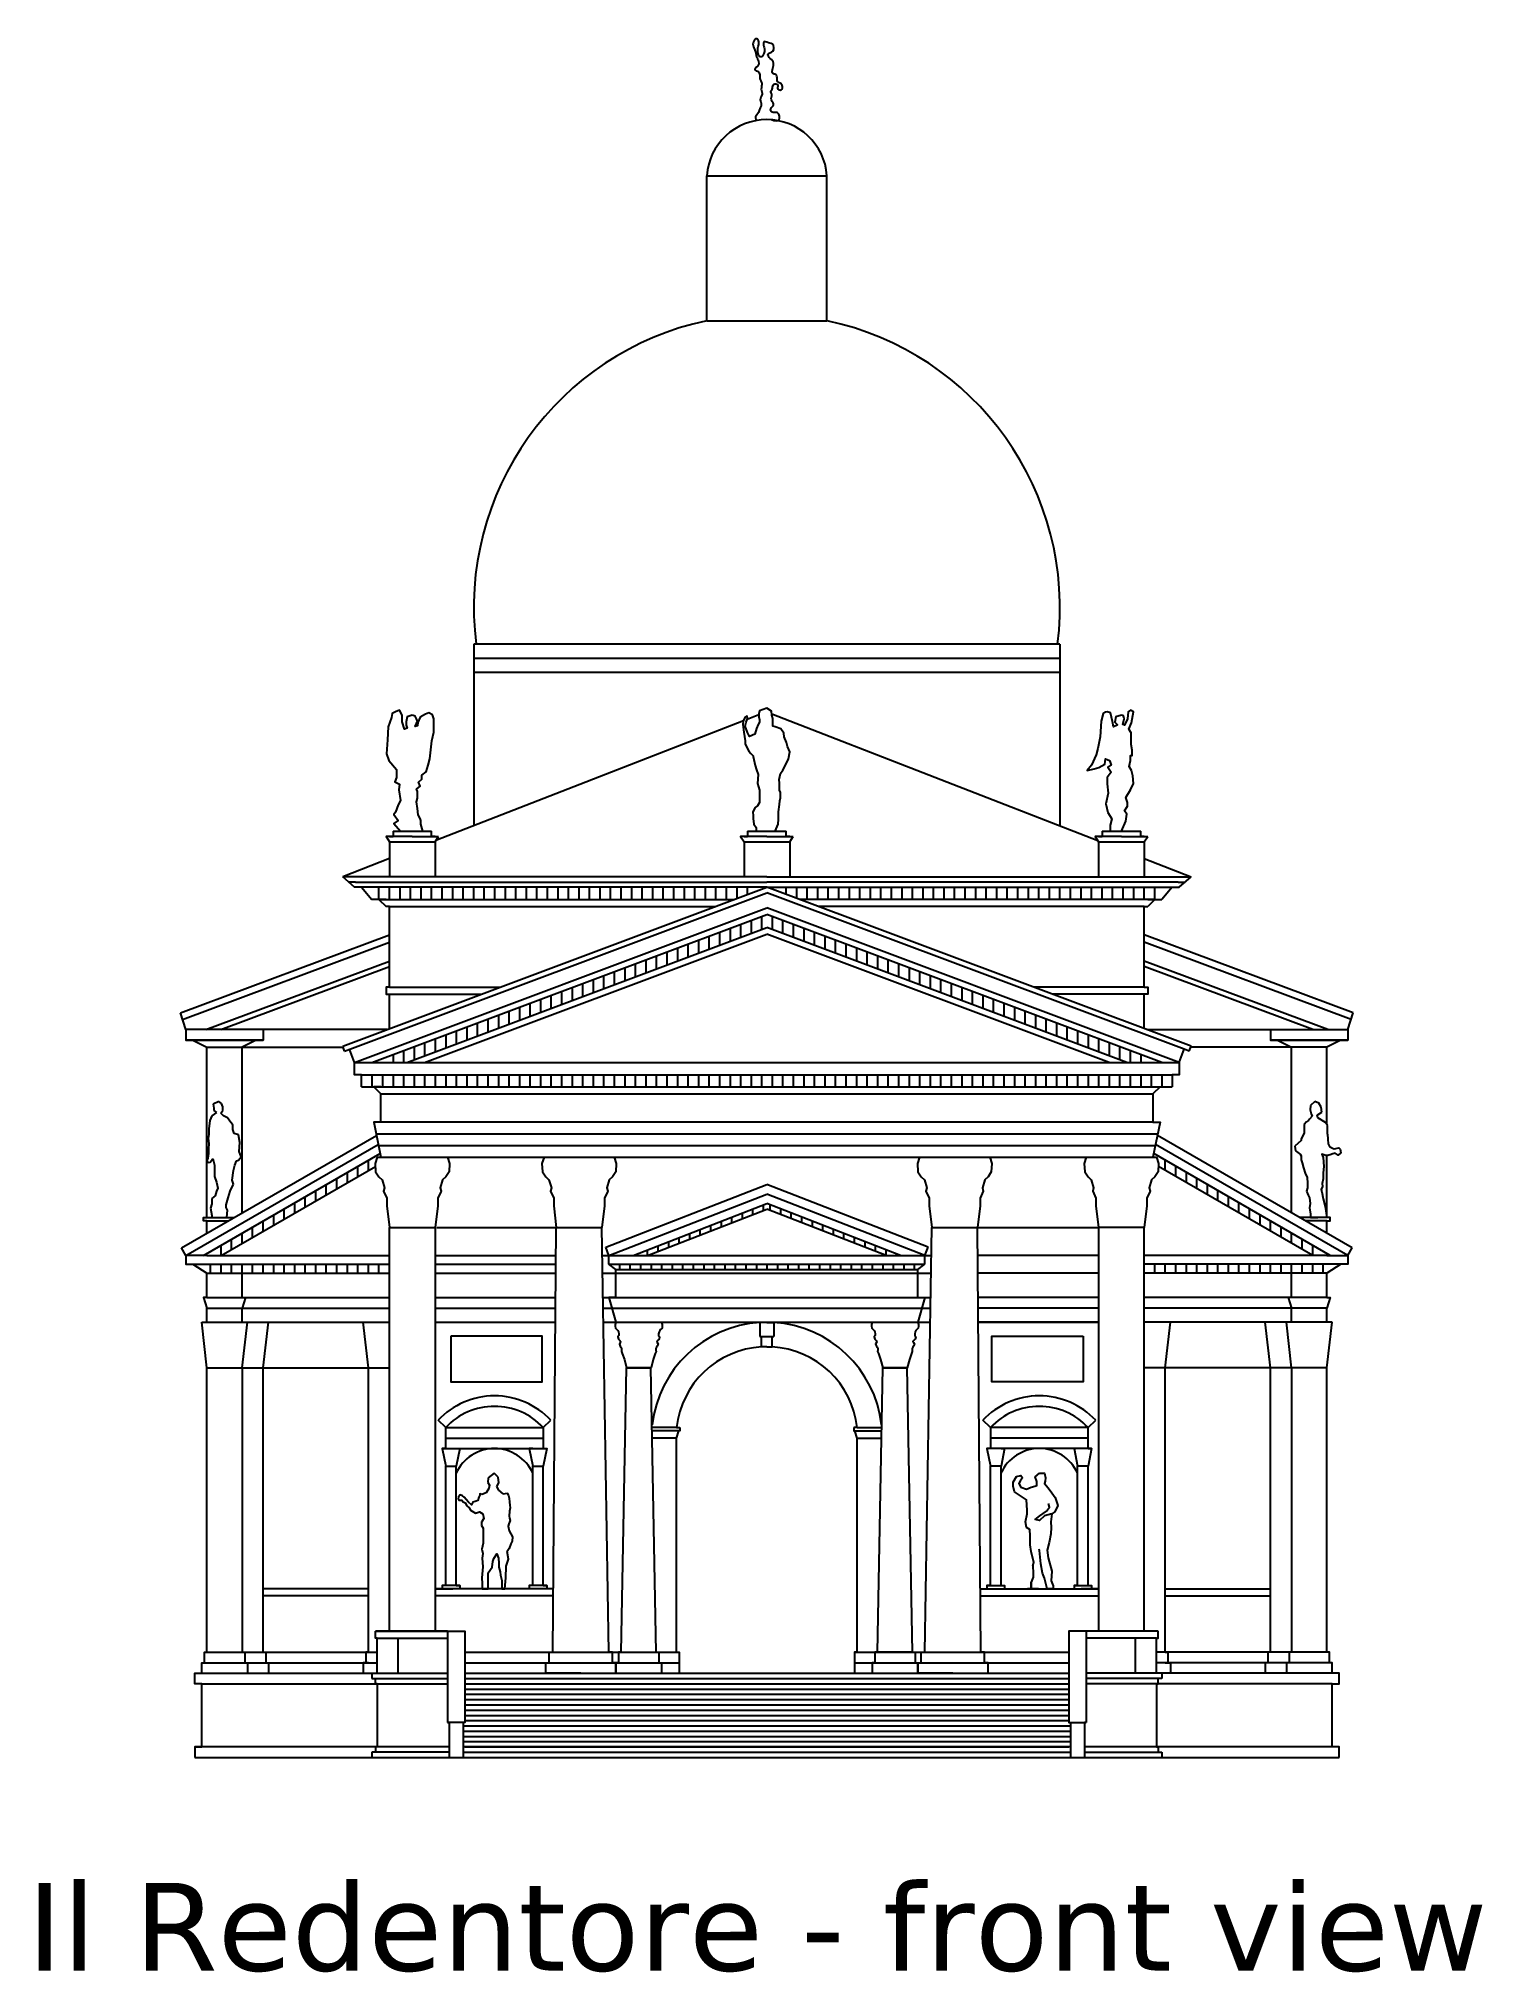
# Model space of a CAD drawing. Header units: metres. Extents: x -20.7 to 20.4, y -6.1 to 49.
import ezdxf

# ---------------------------------------------------------------- set-up
doc = ezdxf.new("R2010")
doc.units = ezdxf.units.M
doc.layers.add('ceco.net 200 Il Redentore front', color=7, linetype='Continuous')

msp = doc.modelspace()

# ---------------------------------------------------------------- texts
at = {"insert": (-21.081, -4.846), "char_height": 2.5, "width": 43.5474, "attachment_point": 4}
msp.add_mtext('{\\fVerdana|b0|i0|c0|p34;Il Redentore - front view}', dxfattribs=at)

# ---------------------------------------------------------------- linework, layer by layer
at = {"layer": 'ceco.net 200 Il Redentore front'}
for p, q in [((-1.713, 40.924), (-1.713, 45.059)), ((-1.713, 45.059), (1.713, 45.059)), ((1.713, 40.924), (1.713, 45.059)), ((-1.713, 40.924), (1.713, 40.924)), ((8.348, 31.71), (-8.348, 31.71)), ((-8.348, 31.71), (-8.348, 26.54)), ((8.348, 31.71), (8.348, 26.54)), ((8.348, 31.31), (-8.348, 31.31)), ((8.348, 30.91), (-8.348, 30.91)), ((0, 25.087), (-12.083, 25.087)), ((-11.75, 24.937), (-11.917, 24.937)), ((-11.55, 24.787), (-11.75, 24.787)), ((-11.45, 24.787), (-11.55, 24.787)), ((-11.55, 24.787), (-11.25, 24.442)), ((-11.25, 24.787), (-11.45, 24.787)), ((-11.15, 24.787), (-11.35, 24.787)), ((0, 25.087), (12.083, 25.087)), ((11.15, 24.787), (11.35, 24.787)), ((11.15, 24.787), (11.35, 24.787)), ((11.25, 24.787), (11.45, 24.787)), ((11.55, 24.787), (11.25, 24.442)), ((11.45, 24.787), (11.55, 24.787)), ((11.55, 24.787), (11.75, 24.787)), ((11.75, 24.937), (11.917, 24.937)), ((-11.15, 24.442), (-11.25, 24.442)), ((11.15, 24.442), (11.25, 24.442)), ((11.15, 24.442), (11.25, 24.442)), ((-15.95, 17.007), (-15.95, 20.235)), ((-14.95, 15.512), (-14.95, 20.235)), ((14.95, 15.512), (14.95, 20.235)), ((15.95, 18.032), (15.95, 20.235)), ((-11.55, 19.1), (-11.55, 19.45)), ((-11.55, 19.45), (11.55, 19.45)), ((11.55, 19.45), (11.55, 19.1)), ((-11.05, 19.1), (10.95, 19.1)), ((-11, 18.9), (11, 18.9)), ((-11, 18.7), (-11, 18.9)), ((11, 18.9), (11, 18.1)), ((-15.811, 18.278), (-15.866, 18.148)), ((-15.681, 18.37), (-15.811, 18.278)), ((-15.811, 18.278), (-15.811, 18.278)), ((-15.61, 18.685), (-15.774, 18.611)), ((-15.774, 18.611), (-15.755, 18.5)), ((-15.755, 18.5), (-15.755, 18.426)), ((-15.755, 18.426), (-15.681, 18.37)), ((-15.532, 18.63), (-15.61, 18.685)), ((-15.551, 18.352), (-15.495, 18.426)), ((-15.477, 18.278), (-15.551, 18.352)), ((-15.495, 18.537), (-15.532, 18.63)), ((-15.495, 18.426), (-15.495, 18.537)), ((-15.365, 18.222), (-15.477, 18.278)), ((-15.272, 18.092), (-15.365, 18.222)), ((-11, 18.1), (-11, 18.7)), ((15.463, 18.178), (15.434, 18.149)), ((15.535, 18.265), (15.463, 18.178)), ((15.491, 18.568), (15.477, 18.452)), ((15.477, 18.452), (15.506, 18.337)), ((15.61, 18.685), (15.491, 18.568)), ((15.506, 18.337), (15.535, 18.265)), ((15.722, 18.64), (15.61, 18.685)), ((15.679, 18.294), (15.809, 18.38)), ((15.694, 18.221), (15.679, 18.294)), ((15.91, 18.092), (15.694, 18.221)), ((15.795, 18.524), (15.722, 18.64)), ((15.809, 18.38), (15.795, 18.524)), ((-15.95, 17.007), (-15.95, 17.859)), ((-15.217, 18.018), (-15.272, 18.092)), ((-15.217, 17.888), (-15.217, 18.018)), ((-15.18, 17.777), (-15.217, 17.888)), ((-15.05, 17.74), (-15.18, 17.777)), ((-15.013, 17.518), (-15.05, 17.74)), ((11, 18.1), (-11, 18.1)), ((15.304, 17.789), (15.217, 17.615)), ((15.376, 18.106), (15.304, 18.034)), ((15.304, 18.034), (15.304, 17.89)), ((15.304, 17.89), (15.304, 17.789)), ((15.434, 18.149), (15.376, 18.106)), ((15.968, 18.005), (15.91, 18.092)), ((15.968, 17.76), (15.968, 18.005)), ((-15.05, 17.017), (-14.975, 17.11)), ((-15.031, 17.258), (-15.013, 17.518)), ((-14.975, 17.11), (-15.031, 17.258)), ((-11, 17.1), (11, 17.1)), ((15.217, 17.572), (15.044, 17.413)), ((15.044, 17.413), (15.058, 17.284)), ((15.058, 17.284), (15.188, 17.183)), ((15.188, 17.183), (15.217, 17.139)), ((15.217, 17.615), (15.217, 17.572)), ((15.217, 17.139), (15.217, 17.139)), ((15.217, 17.139), (15.217, 17.024)), ((15.95, 15.385), (15.95, 17.145)), ((-15.95, 15.385), (-15.95, 17.001)), ((-15.779, 17.061), (-15.736, 16.869)), ((-15.736, 16.869), (-15.736, 16.554)), ((-15.736, 16.554), (-15.681, 16.387)), ((-15.235, 16.442), (-15.198, 16.72)), ((-15.198, 16.72), (-15.161, 16.869)), ((-15.161, 16.869), (-15.105, 16.999)), ((-15.105, 16.999), (-15.05, 17.017)), ((15.217, 17.024), (15.246, 16.937)), ((15.246, 16.937), (15.289, 16.793)), ((15.289, 16.793), (15.333, 16.649)), ((15.333, 16.649), (15.39, 16.519)), ((-15.718, 15.997), (-15.811, 15.923)), ((-15.681, 16.127), (-15.718, 15.997)), ((-15.681, 16.387), (-15.644, 16.22)), ((-15.644, 16.22), (-15.681, 16.127)), ((-15.347, 15.942), (-15.291, 16.127)), ((-15.291, 16.127), (-15.198, 16.331)), ((-15.198, 16.331), (-15.235, 16.442)), ((15.405, 16.231), (15.376, 16.13)), ((15.376, 16.13), (15.419, 16.014)), ((15.39, 16.519), (15.405, 16.36)), ((15.405, 16.36), (15.405, 16.231)), ((15.419, 16.014), (15.463, 15.942)), ((-15.811, 15.775), (-15.848, 15.645)), ((-15.848, 15.645), (-15.811, 15.441)), ((-15.811, 15.923), (-15.811, 15.775)), ((-15.811, 15.441), (-15.811, 15.385)), ((-15.402, 15.738), (-15.384, 15.812)), ((-15.402, 15.664), (-15.402, 15.738)), ((-15.365, 15.59), (-15.402, 15.664)), ((-15.384, 15.812), (-15.347, 15.942)), ((-15.384, 15.385), (-15.365, 15.59)), ((15.463, 15.942), (15.477, 15.783)), ((15.477, 15.783), (15.463, 15.653)), ((15.463, 15.653), (15.491, 15.48)), ((15.491, 15.48), (15.491, 15.385)), ((-15.811, 15.385), (-15.384, 15.385)), ((15.491, 15.385), (15.694, 15.385)), ((0, 12.395), (-0.2, 12.395)), ((-0.2, 12.395), (-0.2, 12.095)), ((0, 12.395), (0.2, 12.395)), ((0.2, 12.395), (0.2, 11.995)), ((-0.2, 12.095), (-0.2, 11.995)), ((-0.2, 11.995), (0.2, 11.995)), ((-0.15, 11.696), (-0.15, 11.995)), ((-0.1, 11.696), (-0.15, 11.696)), ((0, 11.696), (-0.1, 11.696)), ((0, 11.696), (0.1, 11.696)), ((0.1, 11.696), (0.15, 11.696)), ((0.15, 11.696), (0.15, 11.995)), ((-11.35, 3), (-11.35, 11.1)), ((-4.15, 3), (-3.998, 11.1)), ((4.15, 3), (3.998, 11.1)), ((11.35, 3), (11.35, 11.1)), ((-2.575, 9.4), (-2.475, 9.4)), ((2.575, 9.4), (2.475, 9.4)), ((-9.25, 8.8), (-6.585, 8.8)), ((9.25, 8.8), (6.585, 8.8)), ((-7.937, 7.965), (-7.95, 7.831)), ((-7.95, 7.831), (-7.901, 7.758)), ((-7.767, 8.1), (-7.937, 7.965)), ((-7.901, 7.758), (-7.925, 7.66)), ((-7.657, 7.989), (-7.767, 8.1)), ((-7.694, 7.721), (-7.633, 7.819)), ((-7.633, 7.612), (-7.694, 7.721)), ((-7.633, 7.819), (-7.657, 7.989)), ((-7.998, 7.539), (-8.12, 7.49)), ((-7.925, 7.66), (-7.998, 7.539)), ((-7.511, 7.514), (-7.633, 7.612)), ((-11.15, 3.6), (-9.2, 3.6)), ((-9.2, 3.6), (-9.1, 3.6)), ((-9.1, 3.6), (-9.1, 3.4))]:
    msp.add_line(p, q, dxfattribs=at)
for points in [[(-10.1, 29.687), (-10.25, 29.644), (-10.273, 29.504), (-10.273, 29.41), (-10.25, 29.316), (-10.32, 29.293), (-10.391, 29.504), (-10.391, 29.691), (-10.461, 29.832), (-10.578, 29.785), (-10.672, 29.738), (-10.695, 29.621), (-10.789, 29.363), (-10.812, 28.989), (-10.836, 28.591), (-10.766, 28.403), (-10.555, 28.146), (-10.555, 27.982), (-10.555, 27.912), (-10.602, 27.795), (-10.461, 27.724), (-10.484, 27.561), (-10.437, 27.256), (-10.508, 27.139), (-10.578, 26.928), (-10.625, 26.858), (-10.508, 26.694), (-10.625, 26.601), (-10.433, 26.387)], [(-10.433, 26.387), (-9.803, 26.387), (-9.862, 26.585), (-9.862, 26.691), (-9.874, 26.749), (-9.932, 26.855), (-9.956, 27.031), (-9.979, 27.219), (-9.956, 27.325), (-9.956, 27.512), (-9.979, 27.583), (-9.874, 27.665), (-9.921, 27.782), (-9.827, 27.865), (-9.827, 27.865), (-9.827, 27.982), (-9.709, 28.076), (-9.65, 28.264), (-9.603, 28.451), (-9.545, 28.956), (-9.486, 29.203), (-9.486, 29.59), (-9.521, 29.696), (-9.627, 29.754), (-9.721, 29.719), (-9.874, 29.637), (-9.944, 29.484), (-9.956, 29.39), (-10.015, 29.367), (-9.956, 29.52), (-9.979, 29.59), (-10.015, 29.66), (-10.1, 29.687)], [(-0.67, 29.527), (-9.428, 26.12)], [(-0.229, 29.698), (-0.562, 29.569)], [(0.139, 29.733), (9.428, 26.12)], [(-10.75, 26.237), (-10.85, 26.237), (-10.75, 26.087)], [(-10.1, 26.237), (-10.75, 26.237)], [(-10.75, 26.237), (-10.65, 26.237)], [(-10.75, 26.237), (-10.65, 26.237)], [(-10.75, 26.087), (-9.45, 26.087)], [(-10.75, 26.087), (-10.75, 25.087)], [(-10.65, 26.387), (-9.55, 26.387)], [(-10.65, 26.387), (-10.65, 26.237)], [(-10.1, 26.237), (-9.45, 26.237)], [(-9.45, 26.237), (-9.55, 26.237), (-9.55, 26.387)], [(-9.45, 26.237), (-9.35, 26.237)], [(-9.45, 26.087), (-9.35, 26.237)], [(-9.45, 26.087), (-9.45, 25.087)], [(-0.65, 26.237), (-0.75, 26.237), (-0.65, 26.087)], [(0, 26.237), (-0.65, 26.237)], [(-0.65, 26.237), (-0.55, 26.237)], [(-0.65, 26.237), (-0.55, 26.237)], [(-0.65, 26.087), (0.65, 26.087)], [(-0.65, 26.087), (-0.65, 25.087)], [(-0.55, 26.387), (0.55, 26.387)], [(-0.55, 26.387), (-0.55, 26.237)], [(0, 26.237), (0.65, 26.237)], [(0.65, 26.237), (0.55, 26.237), (0.55, 26.387)], [(0.65, 26.237), (0.75, 26.237)], [(0.65, 26.087), (0.75, 26.237)], [(0.65, 26.087), (0.65, 25.087)], [(9.45, 26.237), (9.35, 26.237), (9.45, 26.087)], [(10.1, 26.237), (9.45, 26.237)], [(9.45, 26.237), (9.55, 26.237)], [(9.45, 26.237), (9.55, 26.237)], [(9.45, 26.087), (10.75, 26.087)], [(9.45, 26.087), (9.45, 25.087)], [(9.55, 26.387), (10.65, 26.387)], [(9.55, 26.387), (9.55, 26.237)], [(10.1, 26.237), (10.75, 26.237)], [(10.75, 26.237), (10.65, 26.237), (10.65, 26.387)], [(10.75, 26.237), (10.85, 26.237)], [(10.75, 26.087), (10.85, 26.237)], [(10.75, 26.087), (10.75, 25.087)], [(-10.75, 25.606), (-12.083, 25.087)], [(10.75, 25.606), (12.083, 25.087)], [(-11.55, 24.787), (-11.75, 24.787), (-12.083, 25.087)], [(-12.083, 20.262), (0, 24.787)], [(-11.717, 24.937), (-11.917, 24.937)], [(0, 24.787), (-11.75, 24.787)], [(-11.717, 24.937), (0, 24.937)], [(-11.05, 24.442), (-11.05, 24.787)], [(-10.75, 24.442), (-10.75, 24.787)], [(-10.45, 24.442), (-10.45, 24.787)], [(-10.15, 24.442), (-10.15, 24.787)], [(-9.85, 24.442), (-9.85, 24.787)], [(-9.55, 24.442), (-9.55, 24.787)], [(-9.25, 24.442), (-9.25, 24.787)], [(-8.95, 24.442), (-8.95, 24.787)], [(-8.65, 24.442), (-8.65, 24.787)], [(-8.35, 24.442), (-8.35, 24.787)], [(-8.05, 24.442), (-8.05, 24.787)], [(-7.75, 24.442), (-7.75, 24.787)], [(-7.45, 24.442), (-7.45, 24.787)], [(-7.15, 24.442), (-7.15, 24.787)], [(-6.85, 24.442), (-6.85, 24.787)], [(-6.55, 24.442), (-6.55, 24.787)], [(-6.25, 24.442), (-6.25, 24.787)], [(-5.95, 24.442), (-5.95, 24.787)], [(-5.65, 24.442), (-5.65, 24.787)], [(-5.35, 24.442), (-5.35, 24.787)], [(-5.05, 24.442), (-5.05, 24.787)], [(-4.75, 24.442), (-4.75, 24.787)], [(-4.45, 24.442), (-4.45, 24.787)], [(-4.15, 24.442), (-4.15, 24.787)], [(-3.85, 24.442), (-3.85, 24.787)], [(-3.55, 24.442), (-3.55, 24.787)], [(-3.25, 24.442), (-3.25, 24.787)], [(-2.95, 24.442), (-2.95, 24.787)], [(-2.65, 24.442), (-2.65, 24.787)], [(-2.35, 24.442), (-2.35, 24.787)], [(-2.05, 24.442), (-2.05, 24.787)], [(-1.75, 24.442), (-1.75, 24.787)], [(-1.45, 24.442), (-1.45, 24.787)], [(-1.15, 24.442), (-1.15, 24.787)], [(-0.85, 24.469), (-0.85, 24.787)], [(-0.55, 24.581), (-0.55, 24.787)], [(11.717, 24.937), (0, 24.937)], [(12.083, 20.262), (0, 24.787)], [(0, 24.787), (11.75, 24.787)], [(0.55, 24.581), (0.55, 24.787)], [(0.85, 24.469), (0.85, 24.787)], [(1.15, 24.442), (1.15, 24.787)], [(1.45, 24.442), (1.45, 24.787)], [(1.75, 24.442), (1.75, 24.787)], [(2.05, 24.442), (2.05, 24.787)], [(2.35, 24.442), (2.35, 24.787)], [(2.65, 24.442), (2.65, 24.787)], [(2.95, 24.442), (2.95, 24.787)], [(3.25, 24.442), (3.25, 24.787)], [(3.55, 24.442), (3.55, 24.787)], [(3.85, 24.442), (3.85, 24.787)], [(4.15, 24.442), (4.15, 24.787)], [(4.45, 24.442), (4.45, 24.787)], [(4.75, 24.442), (4.75, 24.787)], [(5.05, 24.442), (5.05, 24.787)], [(5.35, 24.442), (5.35, 24.787)], [(5.65, 24.442), (5.65, 24.787)], [(5.95, 24.442), (5.95, 24.787)], [(6.25, 24.442), (6.25, 24.787)], [(6.55, 24.442), (6.55, 24.787)], [(6.85, 24.442), (6.85, 24.787)], [(7.15, 24.442), (7.15, 24.787)], [(7.45, 24.442), (7.45, 24.787)], [(7.75, 24.442), (7.75, 24.787)], [(8.05, 24.442), (8.05, 24.787)], [(8.35, 24.442), (8.35, 24.787)], [(8.65, 24.442), (8.65, 24.787)], [(8.95, 24.442), (8.95, 24.787)], [(9.25, 24.442), (9.25, 24.787)], [(9.55, 24.442), (9.55, 24.787)], [(9.85, 24.442), (9.85, 24.787)], [(10.15, 24.442), (10.15, 24.787)], [(10.45, 24.442), (10.45, 24.787)], [(10.75, 24.442), (10.75, 24.787)], [(11.05, 24.442), (11.05, 24.787)], [(11.55, 24.787), (11.75, 24.787), (12.083, 25.087)], [(11.717, 24.937), (11.917, 24.937)], [(-12.031, 20.122), (0, 24.627)], [(-10.95, 24.442), (-11.15, 24.442)], [(-11.05, 24.442), (-3.687, 24.442), (-0.923, 24.442)], [(-10.85, 24.442), (-11.05, 24.442), (-10.85, 24.242)], [(-10.75, 24.242), (-10.85, 24.242)], [(-10.75, 21.942), (-10.75, 24.242)], [(-10.75, 24.242), (-3.687, 24.242), (-1.457, 24.242)], [(11.89, 20.175), (0, 24.627)], [(11.05, 24.442), (3.687, 24.442), (0.923, 24.442)], [(10.75, 24.242), (3.687, 24.242), (1.457, 24.242)], [(10.75, 21.942), (10.75, 24.242)], [(10.75, 24.242), (10.85, 24.242)], [(10.75, 24.242), (10.85, 24.242)], [(10.85, 24.442), (11.05, 24.442), (10.85, 24.242)], [(10.85, 24.442), (11.05, 24.442), (10.85, 24.242)], [(10.95, 24.442), (11.15, 24.442)], [(10.95, 24.442), (11.15, 24.442)], [(-11.75, 19.8), (0, 24.2)], [(-11.251, 19.8), (0, 24.013)], [(-0.75, 23.732), (-0.75, 23.359)], [(-0.45, 23.845), (-0.45, 23.471)], [(-0.15, 23.957), (-0.15, 23.583)], [(11.75, 19.8), (0, 24.2)], [(11.251, 19.8), (0, 24.013)], [(0.15, 23.957), (0.15, 23.583)], [(0.45, 23.845), (0.45, 23.471)], [(0.75, 23.732), (0.75, 23.359)], [(-16.706, 21.211), (-10.75, 23.435)], [(-16.644, 21.021), (-10.75, 23.222)], [(-10.253, 19.8), (0, 23.639)], [(-9.754, 19.8), (0, 23.453)], [(-2.25, 23.171), (-2.25, 22.797)], [(-1.95, 23.283), (-1.95, 22.909)], [(-1.65, 23.395), (-1.65, 23.022)], [(-1.35, 23.508), (-1.35, 23.134)], [(-1.05, 23.62), (-1.05, 23.246)], [(10.253, 19.8), (0, 23.639)], [(9.754, 19.8), (0, 23.453)], [(1.05, 23.62), (1.05, 23.246)], [(1.35, 23.508), (1.35, 23.134)], [(1.65, 23.395), (1.65, 23.022)], [(1.95, 23.283), (1.95, 22.909)], [(2.25, 23.171), (2.25, 22.797)], [(16.706, 21.211), (10.75, 23.435)], [(16.644, 21.021), (10.75, 23.222)], [(-15.98, 20.735), (-10.75, 22.688)], [(-3.75, 22.609), (-3.75, 22.235)], [(-3.45, 22.721), (-3.45, 22.347)], [(-3.15, 22.834), (-3.15, 22.46)], [(-2.85, 22.946), (-2.85, 22.572)], [(-2.55, 23.058), (-2.55, 22.685)], [(2.55, 23.058), (2.55, 22.685)], [(2.85, 22.946), (2.85, 22.572)], [(3.15, 22.834), (3.15, 22.46)], [(3.45, 22.721), (3.45, 22.347)], [(3.75, 22.609), (3.75, 22.235)], [(15.98, 20.735), (10.75, 22.688)], [(-15.551, 20.735), (-10.75, 22.528)], [(-5.25, 22.047), (-5.25, 21.673)], [(-4.95, 22.16), (-4.95, 21.786)], [(-4.65, 22.272), (-4.65, 21.898)], [(-4.35, 22.384), (-4.35, 22.01)], [(-4.05, 22.497), (-4.05, 22.123)], [(4.05, 22.497), (4.05, 22.123)], [(4.35, 22.384), (4.35, 22.01)], [(4.65, 22.272), (4.65, 21.898)], [(4.95, 22.16), (4.95, 21.786)], [(5.25, 22.047), (5.25, 21.673)], [(15.551, 20.735), (10.75, 22.528)], [(-10.75, 21.942), (-10.85, 21.942), (-10.85, 21.742), (-10.75, 21.742)], [(-10.75, 21.942), (-7.599, 21.942)], [(-10.75, 20.762), (-10.75, 21.742)], [(-10.75, 21.742), (-8.133, 21.742)], [(-6.75, 21.485), (-6.75, 21.112)], [(-6.45, 21.598), (-6.45, 21.224)], [(-6.15, 21.71), (-6.15, 21.336)], [(-5.85, 21.822), (-5.85, 21.449)], [(-5.55, 21.935), (-5.55, 21.561)], [(5.55, 21.935), (5.55, 21.561)], [(5.85, 21.822), (5.85, 21.449)], [(6.15, 21.71), (6.15, 21.336)], [(6.45, 21.598), (6.45, 21.224)], [(6.75, 21.485), (6.75, 21.112)], [(10.75, 21.942), (7.599, 21.942)], [(10.75, 21.742), (8.133, 21.742)], [(10.75, 21.942), (10.85, 21.942), (10.85, 21.742), (10.75, 21.742)], [(10.75, 20.762), (10.75, 21.742)], [(-16.55, 20.735), (-16.706, 21.211)], [(-7.95, 21.036), (-7.95, 20.662)], [(-7.65, 21.148), (-7.65, 20.775)], [(-7.35, 21.261), (-7.35, 20.887)], [(-7.05, 21.373), (-7.05, 20.999)], [(7.05, 21.373), (7.05, 20.999)], [(7.35, 21.261), (7.35, 20.887)], [(7.65, 21.148), (7.65, 20.775)], [(7.95, 21.036), (7.95, 20.662)], [(16.55, 20.735), (16.706, 21.211)], [(-16.55, 20.735), (-16.55, 20.435), (-14.35, 20.435)], [(-10.821, 20.735), (-16.55, 20.735)], [(-14.35, 20.735), (-14.35, 20.435), (-16.55, 20.435)], [(-16.55, 20.435), (-16.35, 20.435), (-15.95, 20.235)], [(-14.35, 20.435), (-14.55, 20.435), (-14.95, 20.235)], [(-9.45, 20.474), (-9.45, 20.101)], [(-9.15, 20.587), (-9.15, 20.213)], [(-8.85, 20.699), (-8.85, 20.325)], [(-8.55, 20.811), (-8.55, 20.438)], [(-8.25, 20.924), (-8.25, 20.55)], [(8.25, 20.924), (8.25, 20.55)], [(8.55, 20.811), (8.55, 20.438)], [(8.85, 20.699), (8.85, 20.325)], [(9.15, 20.587), (9.15, 20.213)], [(9.45, 20.474), (9.45, 20.101)], [(10.821, 20.735), (16.55, 20.735)], [(16.55, 20.735), (16.55, 20.435), (14.35, 20.435)], [(14.35, 20.735), (14.35, 20.435), (16.55, 20.435)], [(14.35, 20.435), (14.55, 20.435), (14.95, 20.235)], [(16.55, 20.435), (16.35, 20.435), (15.95, 20.235)], [(-15.95, 20.235), (-12.073, 20.235)], [(-12.031, 20.122), (-12.083, 20.262)], [(-11.75, 19.8), (-11.89, 20.175)], [(-10.65, 20.025), (-10.65, 19.8)], [(-10.35, 20.137), (-10.35, 19.8)], [(-10.05, 20.25), (-10.05, 19.876)], [(-9.75, 20.362), (-9.75, 19.988)], [(9.75, 20.362), (9.75, 19.988)], [(10.05, 20.25), (10.05, 19.876)], [(10.35, 20.137), (10.35, 19.8)], [(10.65, 20.025), (10.65, 19.8)], [(11.75, 19.8), (11.89, 20.175)], [(12.031, 20.122), (11.89, 20.175)], [(12.031, 20.122), (12.083, 20.262)], [(15.95, 20.235), (12.073, 20.235)], [(-11.55, 19.45), (-11.75, 19.45), (-11.75, 19.75), (-11.75, 19.8), (11.55, 19.8), (11.75, 19.8), (11.75, 19.45), (11.55, 19.45)], [(-11.55, 19.448), (-11.544, 19.45)], [(-11.25, 19.45), (-11.25, 19.1)], [(-10.95, 19.45), (-10.95, 19.1)], [(-10.65, 19.45), (-10.65, 19.1)], [(-10.35, 19.45), (-10.35, 19.1)], [(-10.05, 19.45), (-10.05, 19.1)], [(-9.75, 19.45), (-9.75, 19.1)], [(-9.45, 19.45), (-9.45, 19.1)], [(-9.15, 19.45), (-9.15, 19.1)], [(-8.85, 19.45), (-8.85, 19.1)], [(-8.55, 19.45), (-8.55, 19.1)], [(-8.25, 19.45), (-8.25, 19.1)], [(-7.95, 19.45), (-7.95, 19.1)], [(-7.65, 19.45), (-7.65, 19.1)], [(-7.35, 19.45), (-7.35, 19.1)], [(-7.05, 19.45), (-7.05, 19.1)], [(-6.75, 19.45), (-6.75, 19.1)], [(-6.45, 19.45), (-6.45, 19.1)], [(-6.15, 19.45), (-6.15, 19.1)], [(-5.85, 19.45), (-5.85, 19.1)], [(-5.55, 19.45), (-5.55, 19.1)], [(-5.25, 19.45), (-5.25, 19.1)], [(-4.95, 19.45), (-4.95, 19.1)], [(-4.65, 19.45), (-4.65, 19.1)], [(-4.35, 19.45), (-4.35, 19.1)], [(-4.05, 19.45), (-4.05, 19.1)], [(-3.75, 19.45), (-3.75, 19.1)], [(-3.45, 19.45), (-3.45, 19.1)], [(-3.15, 19.45), (-3.15, 19.1)], [(-2.85, 19.45), (-2.85, 19.1)], [(-2.55, 19.45), (-2.55, 19.1)], [(-2.25, 19.45), (-2.25, 19.1)], [(-1.95, 19.45), (-1.95, 19.1)], [(-1.65, 19.45), (-1.65, 19.1)], [(-1.35, 19.45), (-1.35, 19.1)], [(-1.05, 19.45), (-1.05, 19.1)], [(-0.75, 19.45), (-0.75, 19.1)], [(-0.45, 19.45), (-0.45, 19.1)], [(-0.15, 19.45), (-0.15, 19.1)], [(0.15, 19.45), (0.15, 19.1)], [(0.45, 19.45), (0.45, 19.1)], [(0.75, 19.45), (0.75, 19.1)], [(1.05, 19.45), (1.05, 19.1)], [(1.35, 19.45), (1.35, 19.1)], [(1.65, 19.45), (1.65, 19.1)], [(1.95, 19.45), (1.95, 19.1)], [(2.25, 19.45), (2.25, 19.1)], [(2.55, 19.45), (2.55, 19.1)], [(2.85, 19.45), (2.85, 19.1)], [(3.15, 19.45), (3.15, 19.1)], [(3.45, 19.45), (3.45, 19.1)], [(3.75, 19.45), (3.75, 19.1)], [(4.05, 19.45), (4.05, 19.1)], [(4.35, 19.45), (4.35, 19.1)], [(4.65, 19.45), (4.65, 19.1)], [(4.95, 19.45), (4.95, 19.1)], [(5.25, 19.45), (5.25, 19.1)], [(5.55, 19.45), (5.55, 19.1)], [(5.85, 19.45), (5.85, 19.1)], [(6.15, 19.45), (6.15, 19.1)], [(6.45, 19.45), (6.45, 19.1)], [(6.75, 19.45), (6.75, 19.1)], [(7.05, 19.45), (7.05, 19.1)], [(7.35, 19.45), (7.35, 19.1)], [(7.65, 19.45), (7.65, 19.1)], [(7.95, 19.45), (7.95, 19.1)], [(8.25, 19.45), (8.25, 19.1)], [(8.55, 19.45), (8.55, 19.1)], [(8.85, 19.45), (8.85, 19.1)], [(9.15, 19.45), (9.15, 19.1)], [(9.45, 19.45), (9.45, 19.1)], [(9.75, 19.45), (9.75, 19.1)], [(10.05, 19.45), (10.05, 19.1)], [(10.35, 19.45), (10.35, 19.1)], [(10.65, 19.45), (10.65, 19.1)], [(10.95, 19.45), (10.95, 19.1)], [(11.25, 19.45), (11.25, 19.1)], [(-11.55, 19.1), (11.55, 19.1)], [(-11, 19.1), (-11.2, 19.1), (-11, 18.9)], [(11, 19.1), (11.2, 19.1), (11, 18.9)], [(-16.675, 14.517), (-11.124, 17.721)], [(-15.866, 18.148), (-15.898, 17.908), (-15.898, 17.748), (-15.919, 17.631), (-15.898, 17.492), (-15.909, 17.333), (-15.909, 17.205), (-15.93, 17.067), (-15.951, 17.003), (-15.909, 16.949), (-15.855, 16.96), (-15.823, 17.003), (-15.779, 17.061)], [(-11, 18.1), (-11.2, 18.1), (-11, 17.1)], [(-11.133, 17.767), (11.133, 17.767)], [(11, 18.1), (11.2, 18.1), (11, 17.1)], [(16.675, 14.517), (11.124, 17.721)], [(15.968, 17.76), (15.979, 17.61), (15.989, 17.476), (16.03, 17.403), (16.113, 17.352), (16.165, 17.341), (16.29, 17.362), (16.331, 17.331), (16.352, 17.227), (16.279, 17.155), (16.186, 17.217), (16.093, 17.186), (16.072, 17.176), (15.979, 17.145), (15.927, 17.145), (15.813, 17.186), (15.844, 17.093), (15.865, 16.834), (15.844, 16.658), (15.844, 16.482), (15.823, 16.347), (15.833, 16.265), (15.792, 16.182), (15.813, 16.109), (15.844, 15.913), (15.906, 15.695), (15.95, 15.385)], [(-16.55, 14.3), (-11.072, 17.462)], [(-16.05, 14.3), (-11.021, 17.204)], [(-11.1, 17.1), (-11.158, 16.918), (-11.145, 16.678), (-11.051, 16.544), (-10.957, 16.451), (-10.891, 16.224), (-10.917, 16.13), (-10.824, 15.93), (-10.824, 15.717), (-10.75, 15.1)], [(-11.1, 17.1), (-9.1, 17.1)], [(-11.067, 17.433), (11.067, 17.433)], [(-9.1, 17.1), (-9.042, 16.918), (-9.055, 16.678), (-9.149, 16.544), (-9.243, 16.451), (-9.309, 16.224), (-9.283, 16.13), (-9.376, 15.93), (-9.376, 15.717), (-9.45, 15.1)], [(-6.349, 17.1), (-6.407, 16.918), (-6.394, 16.678), (-6.3, 16.544), (-6.207, 16.451), (-6.14, 16.224), (-6.166, 16.13), (-6.073, 15.93), (-6.073, 15.717), (-5.999, 15.1)], [(-6.349, 17.1), (-4.349, 17.1)], [(-4.349, 17.1), (-4.291, 16.918), (-4.305, 16.678), (-4.398, 16.544), (-4.492, 16.451), (-4.558, 16.224), (-4.532, 16.13), (-4.625, 15.93), (-4.625, 15.717), (-4.699, 15.1)], [(4.349, 17.1), (4.291, 16.918), (4.305, 16.678), (4.398, 16.544), (4.492, 16.451), (4.558, 16.224), (4.532, 16.13), (4.625, 15.93), (4.625, 15.717), (4.699, 15.1)], [(4.349, 17.1), (6.349, 17.1)], [(6.349, 17.1), (6.407, 16.918), (6.394, 16.678), (6.3, 16.544), (6.207, 16.451), (6.14, 16.224), (6.166, 16.13), (6.073, 15.93), (6.073, 15.717), (5.999, 15.1)], [(9.1, 17.1), (9.042, 16.918), (9.055, 16.678), (9.149, 16.544), (9.243, 16.451), (9.309, 16.224), (9.283, 16.13), (9.376, 15.93), (9.376, 15.717), (9.45, 15.1)], [(9.1, 17.1), (11.1, 17.1)], [(11.1, 17.1), (11.158, 16.918), (11.145, 16.678), (11.051, 16.544), (10.957, 16.451), (10.891, 16.224), (10.917, 16.13), (10.824, 15.93), (10.824, 15.717), (10.75, 15.1)], [(16.05, 14.3), (11.021, 17.204)], [(16.55, 14.3), (11.072, 17.462)], [(-15.55, 14.3), (-11.153, 16.838)], [(-11.95, 16.378), (-11.95, 16.667)], [(-11.65, 16.552), (-11.65, 16.84)], [(-11.35, 16.725), (-11.35, 17.014)], [(15.55, 14.3), (11.153, 16.838)], [(11.35, 16.725), (11.35, 17.014)], [(11.65, 16.552), (11.65, 16.84)], [(11.95, 16.378), (11.95, 16.667)], [(-13.15, 15.686), (-13.15, 15.974)], [(-12.85, 15.859), (-12.85, 16.148)], [(-12.55, 16.032), (-12.55, 16.321)], [(-12.25, 16.205), (-12.25, 16.494)], [(-4.591, 14.533), (0, 16.318)], [(-4.5, 14.3), (0, 16.05)], [(4.591, 14.533), (0, 16.318)], [(4.5, 14.3), (0, 16.05)], [(12.25, 16.205), (12.25, 16.494)], [(12.55, 16.032), (12.55, 16.321)], [(12.85, 15.859), (12.85, 16.148)], [(13.15, 15.686), (13.15, 15.974)], [(-14.05, 15.166), (-14.05, 15.455)], [(-13.75, 15.339), (-13.75, 15.628)], [(-13.45, 15.512), (-13.45, 15.801)], [(-3.81, 14.3), (0, 15.782)], [(-3.396, 14.3), (0, 15.621)], [(-0.696, 15.35), (-0.696, 15.511)], [(-0.396, 15.467), (-0.396, 15.628)], [(-0.096, 15.583), (-0.096, 15.744)], [(3.81, 14.3), (0, 15.782)], [(3.396, 14.3), (0, 15.621)], [(0.096, 15.583), (0.096, 15.744)], [(0.396, 15.467), (0.396, 15.628)], [(0.696, 15.35), (0.696, 15.511)], [(13.45, 15.512), (13.45, 15.801)], [(13.75, 15.339), (13.75, 15.628)], [(14.05, 15.166), (14.05, 15.455)], [(-15.95, 15.285), (-16.05, 15.285), (-16.05, 15.385), (-15.171, 15.385)], [(-15.95, 14.935), (-15.95, 15.235), (-15.95, 15.285), (-15.344, 15.285)], [(-14.95, 14.646), (-14.95, 14.935)], [(-14.65, 14.82), (-14.65, 15.108)], [(-14.35, 14.993), (-14.35, 15.281)], [(-11.15, 3.6), (-10.75, 3.6), (-10.75, 15.1), (-9.45, 15.1), (-9.45, 3.6)], [(-9.4, 15.1), (-4.699, 15.1)], [(-6.1, 3), (-5.999, 15.1)], [(-4.5, 3), (-4.699, 15.1)], [(-2.196, 14.767), (-2.196, 14.928)], [(-1.896, 14.883), (-1.896, 15.044)], [(-1.596, 15), (-1.596, 15.161)], [(-1.296, 15.117), (-1.296, 15.278)], [(-0.996, 15.233), (-0.996, 15.394)], [(0.996, 15.233), (0.996, 15.394)], [(1.296, 15.117), (1.296, 15.278)], [(1.596, 15), (1.596, 15.161)], [(1.896, 14.883), (1.896, 15.044)], [(2.196, 14.767), (2.196, 14.928)], [(4.5, 3), (4.699, 15.1)], [(4.699, 15.1), (9.45, 15.1)], [(6.1, 3), (5.999, 15.1)], [(11.15, 3.6), (10.75, 3.6), (10.75, 15.1), (9.45, 15.1), (9.45, 3.6)], [(14.35, 14.993), (14.35, 15.281)], [(14.65, 14.82), (14.65, 15.108)], [(14.95, 14.646), (14.95, 14.935)], [(15.95, 15.285), (16.05, 15.285), (16.05, 15.385), (15.171, 15.385)], [(15.95, 14.935), (15.95, 15.235), (15.95, 15.285), (15.344, 15.285)], [(-16.55, 14.3), (-16.675, 14.517)], [(-15.55, 14.3), (-15.55, 14.589)], [(-15.25, 14.473), (-15.25, 14.762)], [(-4.5, 14.3), (-4.591, 14.533)], [(-3.396, 14.3), (-3.396, 14.461)], [(-3.096, 14.417), (-3.096, 14.578)], [(-2.796, 14.533), (-2.796, 14.694)], [(-2.496, 14.65), (-2.496, 14.811)], [(2.496, 14.65), (2.496, 14.811)], [(2.796, 14.533), (2.796, 14.694)], [(3.096, 14.417), (3.096, 14.578)], [(3.396, 14.3), (3.396, 14.461)], [(3.696, 14.3), (3.696, 14.344)], [(4.5, 14.3), (4.591, 14.533)], [(15.25, 14.473), (15.25, 14.762)], [(15.55, 14.3), (15.55, 14.589)], [(16.55, 14.3), (16.675, 14.517)], [(-15.95, 14.3), (-16.55, 14.3), (-16.55, 14.05), (-15.95, 14.05)], [(-16.55, 14.05), (-16.35, 14.05), (-15.95, 13.8)], [(-15.95, 14.3), (-10.75, 14.3)], [(-15.95, 14.05), (-10.75, 14.05)], [(-15.95, 13.1), (-15.95, 13.8), (-10.75, 13.8)], [(-15.85, 13.8), (-15.85, 14.05)], [(-15.55, 13.8), (-15.55, 14.05)], [(-15.25, 13.8), (-15.25, 14.05)], [(-14.95, 13.8), (-14.95, 14.05)], [(-14.95, 13.8), (-14.95, 14.05)], [(-14.95, 13.1), (-14.95, 13.8)], [(-14.65, 13.8), (-14.65, 14.05)], [(-14.65, 13.8), (-14.65, 14.05)], [(-14.35, 13.8), (-14.35, 14.05)], [(-14.05, 13.8), (-14.05, 14.05)], [(-13.75, 13.8), (-13.75, 14.05)], [(-13.45, 13.8), (-13.45, 14.05)], [(-13.15, 13.8), (-13.15, 14.05)], [(-12.85, 13.8), (-12.85, 14.05)], [(-12.55, 13.8), (-12.55, 14.05)], [(-12.25, 13.8), (-12.25, 14.05)], [(-11.95, 13.8), (-11.95, 14.05)], [(-11.65, 13.8), (-11.65, 14.05)], [(-11.35, 13.8), (-11.35, 14.05)], [(-11.05, 13.8), (-11.05, 14.05)], [(-9.45, 14.3), (-6.006, 14.3)], [(-9.45, 14.05), (-6.008, 14.05)], [(-9.45, 13.8), (-6.01, 13.8)], [(-4.686, 14.3), (4.686, 14.3)], [(-4.678, 13.8), (4.678, 13.8)], [(-4.5, 14.05), (-4.5, 14.3)], [(-4.5, 14.05), (4.5, 14.05)], [(-4.3, 13.9), (-4.5, 14.05)], [(-4.3, 13.8), (-4.3, 13.9), (4.3, 13.9)], [(-4.3, 13.9), (4.3, 13.9)], [(-4.3, 13.1), (-4.3, 13.8)], [(-4.2, 14.05), (-4.2, 13.9)], [(-3.9, 14.05), (-3.9, 13.9)], [(-3.6, 14.05), (-3.6, 13.9)], [(-3.3, 14.05), (-3.3, 13.9)], [(-3, 14.05), (-3, 13.9)], [(-2.7, 14.05), (-2.7, 13.9)], [(-2.4, 14.05), (-2.4, 13.9)], [(-2.1, 14.05), (-2.1, 13.9)], [(-1.8, 14.05), (-1.8, 13.9)], [(-1.5, 14.05), (-1.5, 13.9)], [(-1.2, 14.05), (-1.2, 13.9)], [(-0.9, 14.05), (-0.9, 13.9)], [(-0.6, 14.05), (-0.6, 13.9)], [(-0.3, 14.05), (-0.3, 13.9)], [(0, 14.05), (0, 13.9)], [(0.3, 14.05), (0.3, 13.9)], [(0.6, 14.05), (0.6, 13.9)], [(0.9, 14.05), (0.9, 13.9)], [(1.2, 14.05), (1.2, 13.9)], [(1.5, 14.05), (1.5, 13.9)], [(1.8, 14.05), (1.8, 13.9)], [(2.1, 14.05), (2.1, 13.9)], [(2.4, 14.05), (2.4, 13.9)], [(2.7, 14.05), (2.7, 13.9)], [(3, 14.05), (3, 13.9)], [(3.3, 14.05), (3.3, 13.9)], [(3.6, 14.05), (3.6, 13.9)], [(3.9, 14.05), (3.9, 13.9)], [(4.2, 14.05), (4.2, 13.9)], [(4.3, 13.9), (4.5, 14.05)], [(4.3, 13.1), (4.3, 13.9)], [(4.5, 14.05), (4.5, 14.3)], [(9.45, 14.3), (6.006, 14.3)], [(9.45, 13.8), (6.01, 13.8)], [(15.95, 14.3), (10.75, 14.3)], [(15.95, 14.05), (10.75, 14.05)], [(15.95, 13.1), (15.95, 13.8), (10.75, 13.8)], [(11.05, 13.8), (11.05, 14.05)], [(11.35, 13.8), (11.35, 14.05)], [(11.65, 13.8), (11.65, 14.05)], [(11.95, 13.8), (11.95, 14.05)], [(12.25, 13.8), (12.25, 14.05)], [(12.55, 13.8), (12.55, 14.05)], [(12.85, 13.8), (12.85, 14.05)], [(13.15, 13.8), (13.15, 14.05)], [(13.45, 13.8), (13.45, 14.05)], [(13.75, 13.8), (13.75, 14.05)], [(14.05, 13.8), (14.05, 14.05)], [(14.35, 13.8), (14.35, 14.05)], [(14.65, 13.8), (14.65, 14.05)], [(14.65, 13.8), (14.65, 14.05)], [(14.95, 13.8), (14.95, 14.05)], [(14.95, 13.8), (14.95, 14.05)], [(14.95, 13.1), (14.95, 13.8)], [(15.25, 13.8), (15.25, 14.05)], [(15.55, 13.8), (15.55, 14.05)], [(15.85, 13.8), (15.85, 14.05)], [(15.95, 14.3), (16.55, 14.3), (16.55, 14.05), (15.95, 14.05)], [(16.55, 14.05), (16.35, 14.05), (15.95, 13.8)], [(-15.95, 13.1), (-16.05, 13.1), (-15.95, 12.8)], [(-15.95, 13.1), (-10.75, 13.1)], [(-15.95, 12.4), (-15.95, 12.8)], [(-15.95, 12.8), (-14.95, 12.8), (-10.75, 12.8)], [(-14.95, 13.1), (-14.85, 13.1)], [(-14.95, 13.1), (-14.85, 13.1), (-14.95, 12.8)], [(-14.95, 12.4), (-14.95, 12.8)], [(-9.45, 13.1), (-6.016, 13.1)], [(-9.45, 12.8), (-6.018, 12.8)], [(-4.666, 13.1), (4.666, 13.1)], [(-4.661, 12.8), (4.661, 12.8)], [(-4.3, 13.1), (-4.4, 13.1), (-4.5, 13.1), (-4.3, 12.4)], [(4.3, 13.1), (4.5, 13.1), (4.3, 12.4)], [(9.45, 13.1), (6.016, 13.1)], [(9.45, 12.8), (6.018, 12.8)], [(15.95, 13.1), (10.75, 13.1)], [(15.95, 12.8), (14.95, 12.8), (10.75, 12.8)], [(14.95, 13.1), (14.85, 13.1)], [(14.95, 13.1), (14.85, 13.1), (14.95, 12.8)], [(14.95, 12.4), (14.95, 12.8)], [(15.95, 13.1), (16.05, 13.1), (15.95, 12.8)], [(15.95, 12.4), (15.95, 12.8)], [(-16.1, 12.4), (-10.75, 12.4)], [(-15.95, 11.1), (-16.1, 12.4)], [(-14.95, 11.1), (-14.8, 12.4)], [(-14.35, 11.1), (-14.2, 12.4)], [(-11.35, 11.1), (-11.5, 12.4)], [(-9.45, 12.4), (-6.022, 12.4)], [(-4.655, 12.4), (4.655, 12.4)], [(-4.3, 12.4), (-4.319, 12.329), (-4.319, 12.29), (-4.313, 12.225), (-4.274, 12.192), (-4.248, 12.16), (-4.228, 12.121), (-4.215, 12.069), (-4.215, 12.023), (-4.241, 11.978), (-4.228, 11.919), (-4.189, 11.88), (-4.163, 11.841), (-4.176, 11.822), (-4.202, 11.77), (-4.176, 11.718), (-4.157, 11.692), (-4.137, 11.653), (-4.137, 11.601), (-4.144, 11.562), (-4.118, 11.504), (-4.118, 11.504), (-4.059, 11.341), (-4, 11.1), (-3.302, 11.1)], [(-3, 12.4), (-2.981, 12.329), (-2.981, 12.29), (-2.987, 12.225), (-3.026, 12.192), (-3.052, 12.16), (-3.072, 12.121), (-3.085, 12.069), (-3.085, 12.023), (-3.059, 11.978), (-3.072, 11.919), (-3.111, 11.88), (-3.137, 11.841), (-3.124, 11.822), (-3.098, 11.77), (-3.124, 11.718), (-3.143, 11.692), (-3.163, 11.653), (-3.163, 11.601), (-3.156, 11.562), (-3.182, 11.504), (-3.182, 11.504), (-3.241, 11.341), (-3.3, 11.1), (-3.998, 11.1)], [(3, 12.4), (2.981, 12.329), (2.981, 12.29), (2.987, 12.225), (3.026, 12.192), (3.052, 12.16), (3.072, 12.121), (3.085, 12.069), (3.085, 12.023), (3.059, 11.978), (3.072, 11.919), (3.111, 11.88), (3.137, 11.841), (3.124, 11.822), (3.098, 11.77), (3.124, 11.718), (3.143, 11.692), (3.163, 11.653), (3.163, 11.601), (3.156, 11.562), (3.182, 11.504), (3.182, 11.504), (3.241, 11.341), (3.3, 11.1), (3.998, 11.1)], [(4.3, 12.4), (4.319, 12.329), (4.319, 12.29), (4.313, 12.225), (4.274, 12.192), (4.248, 12.16), (4.228, 12.121), (4.215, 12.069), (4.215, 12.023), (4.241, 11.978), (4.228, 11.919), (4.189, 11.88), (4.163, 11.841), (4.176, 11.822), (4.202, 11.77), (4.176, 11.718), (4.157, 11.692), (4.137, 11.653), (4.137, 11.601), (4.144, 11.562), (4.118, 11.504), (4.118, 11.504), (4.059, 11.341), (4, 11.1), (3.302, 11.1)], [(9.45, 12.4), (6.022, 12.4)], [(6.022, 12.4), (9.45, 12.4)], [(16.1, 12.4), (10.75, 12.4)], [(16.1, 12.4), (10.75, 12.4)], [(11.35, 11.1), (11.5, 12.4)], [(14.35, 11.1), (14.2, 12.4)], [(14.95, 11.1), (14.8, 12.4)], [(15.95, 11.1), (16.1, 12.4)], [(-15.95, 3), (-15.95, 11.1), (-14.95, 11.1), (-14.95, 3)], [(-15.95, 11.1), (-10.75, 11.1)], [(-14.95, 3), (-14.35, 3), (-14.35, 11.1)], [(-4.15, 3), (-3.15, 3), (-3.302, 11.1)], [(-4, 11.1), (-3.3, 11.1)], [(4.15, 3), (3.15, 3), (3.302, 11.1)], [(4, 11.1), (3.3, 11.1)], [(15.95, 11.1), (10.75, 11.1)], [(14.95, 3), (14.35, 3), (14.35, 11.1)], [(15.95, 3), (15.95, 11.1), (14.95, 11.1), (14.95, 3)], [(-9.15, 9.4), (-9.368, 9.606)], [(-9.15, 8.8), (-9.15, 9.4)], [(-9.15, 9.4), (-6.37, 9.4), (-6.37, 9.1), (-6.37, 8.8)], [(-6.37, 9.4), (-6.152, 9.606)], [(-2.575, 9.4), (-3.27, 9.4)], [(-2.475, 9.4), (-2.475, 9.3), (-3.268, 9.3)], [(2.475, 9.4), (2.475, 9.3), (3.268, 9.3)], [(2.575, 9.4), (3.27, 9.4)], [(6.37, 9.4), (6.152, 9.606)], [(9.15, 9.4), (6.37, 9.4), (6.37, 9.1), (6.37, 8.8)], [(9.15, 9.4), (9.368, 9.606)], [(9.15, 8.8), (9.15, 9.4)], [(-9.15, 9.1), (-6.37, 9.1)], [(-2.575, 9.1), (-3.264, 9.1)], [(-2.575, 9.1), (-2.508, 9.3)], [(-2.575, 3), (-2.575, 9.1)], [(2.575, 9.1), (2.508, 9.3)], [(2.575, 3), (2.575, 9.1)], [(2.575, 9.1), (3.264, 9.1)], [(9.15, 9.1), (6.37, 9.1)], [(-9.15, 8.8), (-9.25, 8.8), (-9.15, 8.3)], [(-9.15, 8.3), (-8.85, 8.3)], [(-9.15, 4.9), (-9.15, 8.3)], [(-8.85, 8.8), (-8.75, 8.8), (-8.85, 8.3)], [(-8.85, 4.9), (-8.85, 8.3)], [(-6.67, 8.798), (-6.77, 8.798), (-6.67, 8.298)], [(-6.77, 8.798), (-6.27, 8.798), (-6.37, 8.298)], [(-6.67, 8.298), (-6.37, 8.298)], [(-6.67, 8.298), (-6.37, 8.298)], [(-6.67, 4.898), (-6.67, 8.298)], [(-6.37, 4.898), (-6.37, 8.298)], [(6.77, 8.798), (6.27, 8.798), (6.37, 8.298)], [(6.37, 4.898), (6.37, 8.298)], [(6.67, 8.298), (6.37, 8.298)], [(6.67, 8.298), (6.37, 8.298)], [(6.67, 8.798), (6.77, 8.798), (6.67, 8.298)], [(6.67, 4.898), (6.67, 8.298)], [(8.85, 8.8), (8.75, 8.8), (8.85, 8.3)], [(9.15, 8.3), (8.85, 8.3)], [(8.85, 4.9), (8.85, 8.3)], [(9.15, 8.8), (9.25, 8.8), (9.15, 8.3)], [(9.15, 4.9), (9.15, 8.3)], [(7.575, 5.456), (7.604, 5.558), (7.531, 5.864), (7.502, 6.053), (7.502, 6.315), (7.487, 6.49), (7.4, 6.548), (7.371, 6.709), (7.414, 6.942), (7.414, 7.044), (7.4, 7.335), (7.225, 7.451), (7.05, 7.568), (7.021, 7.728), (7.021, 7.845), (7.108, 8.005), (7.239, 8.034), (7.283, 7.961), (7.225, 7.888), (7.181, 7.801), (7.239, 7.699), (7.4, 7.641), (7.531, 7.699), (7.633, 7.728), (7.691, 7.743), (7.691, 7.859), (7.648, 7.99), (7.767, 8.1)], [(7.767, 8.1), (7.91, 8.1), (7.939, 7.961), (7.925, 7.874), (7.91, 7.801), (8.012, 7.684), (8.114, 7.539), (8.216, 7.408), (8.289, 7.175), (8.202, 7), (8.114, 6.942), (7.91, 6.883), (7.764, 6.752), (7.648, 6.781), (7.779, 6.883), (7.968, 7.014), (8.056, 7.131), (8.027, 7.233)], [(-8.12, 7.49), (-8.174, 7.51), (-8.174, 7.469), (-8.207, 7.412), (-8.231, 7.321), (-8.281, 7.297), (-8.314, 7.289), (-8.379, 7.272), (-8.412, 7.198), (-8.502, 7.272), (-8.568, 7.346), (-8.625, 7.412), (-8.667, 7.453), (-8.74, 7.477), (-8.781, 7.428), (-8.798, 7.371), (-8.773, 7.33), (-8.691, 7.33), (-8.667, 7.289), (-8.593, 7.256), (-8.552, 7.166), (-8.478, 7.108), (-8.445, 7.043), (-8.297, 6.961), (-8.19, 6.993), (-8.141, 6.969), (-8.092, 6.944), (-8.059, 6.805), (-8.133, 6.698), (-8.125, 6.608), (-8.084, 6.534)], [(-7.511, 7.514), (-7.402, 7.526), (-7.361, 7.461), (-7.337, 7.387), (-7.328, 7.272), (-7.32, 7.19), (-7.312, 7.108), (-7.328, 7.018), (-7.337, 6.87), (-7.328, 6.821), (-7.312, 6.747), (-7.353, 6.657), (-7.369, 6.592), (-7.345, 6.46), (-7.246, 6.288), (-7.255, 6.165), (-7.296, 6.083), (-7.337, 5.952), (-7.401, 5.868)], [(8.114, 6.942), (8.085, 6.709), (8.1, 6.548), (8.085, 6.374), (8.041, 6.126), (7.983, 5.908)], [(-8.084, 6.534), (-8.084, 6.102), (-8.12, 5.932), (-8.096, 5.81), (-8.108, 5.676), (-8.096, 5.433), (-8.12, 5.116), (-8.108, 4.958), (-8.108, 4.8), (-7.937, 4.8), (-7.937, 5.116), (-7.937, 5.262), (-7.828, 5.42), (-7.803, 5.579), (-7.779, 5.664), (-7.694, 5.798), (-7.645, 5.676), (-7.633, 5.53), (-7.633, 5.42), (-7.596, 5.286), (-7.584, 5.189), (-7.547, 5.043), (-7.547, 4.86), (-7.547, 4.8), (-7.462, 4.8), (-7.438, 5.116), (-7.425, 5.445), (-7.364, 5.652), (-7.401, 5.871)], [(7.983, 5.908), (8.012, 5.689), (8.114, 5.311), (8.1, 5.034), (8.158, 4.888), (8.158, 4.8), (7.983, 4.8), (7.91, 5.107), (7.852, 5.252), (7.808, 5.515), (7.764, 5.893), (7.761, 5.93)], [(7.575, 5.456), (7.589, 5.252), (7.589, 5.136), (7.531, 4.99), (7.531, 4.8), (7.531, 4.99)], [(-11.35, 4.8), (-14.35, 4.8)], [(-11.35, 4.6), (-14.35, 4.6)], [(-6.085, 4.8), (-9.45, 4.8)], [(-9.45, 4.8), (-8.95, 4.8)], [(-6.087, 4.6), (-9.45, 4.6)], [(-9.15, 4.9), (-9.25, 4.9), (-9.25, 4.8)], [(-8.75, 4.9), (-9.25, 4.9)], [(-8.85, 4.9), (-8.75, 4.9), (-8.75, 4.8)], [(-6.27, 4.898), (-6.77, 4.898)], [(-6.67, 4.898), (-6.77, 4.898), (-6.77, 4.8)], [(-6.085, 4.8), (-6.585, 4.8)], [(-6.37, 4.898), (-6.27, 4.898), (-6.27, 4.798)], [(6.085, 4.8), (9.45, 4.8)], [(6.085, 4.8), (6.585, 4.8)], [(6.087, 4.6), (9.45, 4.6)], [(6.27, 4.898), (6.77, 4.898)], [(6.37, 4.898), (6.27, 4.898), (6.27, 4.798)], [(6.67, 4.898), (6.77, 4.898), (6.77, 4.8)], [(7.735, 4.8), (7.429, 4.8)], [(8.75, 4.9), (9.25, 4.9)], [(8.85, 4.9), (8.75, 4.9), (8.75, 4.8)], [(9.45, 4.8), (8.95, 4.8)], [(9.15, 4.9), (9.25, 4.9), (9.25, 4.8)], [(11.35, 4.8), (14.35, 4.8)], [(11.35, 4.6), (14.35, 4.6)], [(-11.15, 3.6), (-10.75, 3.6), (-10.75, 4.086)], [(-11.15, 3.6), (-10.6, 3.6)], [(-9.1, 3.6), (-11.15, 3.6)], [(-11.1, 3.4), (-11.15, 3.4), (-11.15, 3.6)], [(-11.1, 2.4), (-11.1, 3.4), (-9.1, 3.4), (-9.1, 2.4)], [(-11.1, 2.4), (-10.5, 2.4), (-10.5, 3.4)], [(-9.1, 3.6), (-8.6, 3.6), (-8.6, 1), (-9.1, 1)], [(9.1, 3.6), (8.6, 3.6), (8.6, 1), (9.1, 1)], [(11.15, 3.6), (9.25, 3.6), (9.1, 3.6), (9.1, 3.4)], [(11.1, 2.4), (11.1, 3.4), (9.1, 3.4), (9.1, 2.4)], [(11.1, 2.4), (11.1, 3.4), (9.1, 3.4), (9.1, 2.4)], [(11.1, 2.4), (10.5, 2.4), (10.5, 3.4)], [(11.1, 3.4), (11.15, 3.4), (11.15, 3.6)], [(11.1, 3.4), (11.15, 3.4)], [(-16.025, 2.7), (-16.025, 2.8), (-16.025, 3), (-15.95, 3)], [(-15.95, 3), (-11.1, 3)], [(-14.95, 3), (-14.875, 3), (-14.875, 2.7)], [(-14.35, 3), (-14.275, 3), (-14.275, 2.7)], [(-11.35, 3), (-11.425, 3), (-11.425, 2.7)], [(-8.6, 3), (-2.5, 3)], [(-5.3, 2.4), (-6.3, 2.4), (-6.3, 2.7), (-6.2, 2.7), (-6.2, 3), (-6.1, 3)], [(-5.3, 2.4), (-4.3, 2.4), (-4.3, 2.7), (-4.4, 2.7), (-4.4, 3), (-4.5, 3)], [(-4.15, 3), (-4.225, 3), (-4.225, 2.7)], [(-3.15, 3), (-3.075, 3), (-3.075, 2.7)], [(-2.575, 3), (-2.5, 3), (-2.5, 2.4)], [(2.575, 3), (2.5, 3), (2.5, 2.4)], [(2.5, 3), (8.6, 3)], [(3.15, 3), (3.075, 3), (3.075, 2.7)], [(4.15, 3), (4.225, 3), (4.225, 2.7)], [(5.3, 2.4), (4.3, 2.4), (4.3, 2.7), (4.4, 2.7), (4.4, 3), (4.5, 3)], [(5.3, 2.4), (6.3, 2.4), (6.3, 2.7), (6.2, 2.7), (6.2, 3), (6.1, 3)], [(15.95, 3), (11.1, 3)], [(11.35, 3), (11.425, 3), (11.425, 2.7)], [(14.35, 3), (14.275, 3), (14.275, 2.7)], [(14.95, 3), (14.875, 3), (14.875, 2.7)], [(16.025, 2.7), (16.025, 2.8), (16.025, 3), (15.95, 3)], [(-16.3, 2.4), (-16.2, 2.4), (-16.1, 2.4), (-16.1, 2.7), (-11.1, 2.7)], [(-16.1, 2.1), (-16.3, 2.1), (-16.3, 2.4), (-11.3, 2.4), (-11.1, 2.4), (-9.1, 2.4), (-9.1, 1)], [(-16.1, 2.7), (-15.95, 2.7)], [(-14.95, 2.7), (-14.8, 2.7), (-14.8, 2.4)], [(-14.35, 2.7), (-14.2, 2.7), (-14.2, 2.4)], [(-11.35, 2.7), (-11.5, 2.7), (-11.5, 2.4)], [(-11.25, 2.4), (-11.25, 2.25)], [(-11.25, 2.25), (-9.1, 2.25)], [(-11.1, 2.1), (-11.15, 2.1), (-11.15, 2.25)], [(-8.6, 2.7), (-2.5, 2.7)], [(-8.6, 2.4), (8.6, 2.4)], [(-8.6, 2.25), (8.6, 2.25)], [(-4.225, 2.7), (-4.3, 2.7), (-4.3, 2.4)], [(-3.075, 2.7), (-3, 2.7), (-3, 2.4)], [(2.5, 2.7), (8.6, 2.7)], [(3.075, 2.7), (3, 2.7), (3, 2.4)], [(4.225, 2.7), (4.3, 2.7), (4.3, 2.4)], [(16.1, 2.1), (16.3, 2.1), (16.3, 2.4), (9.3, 2.4), (9.1, 2.4), (9.1, 2.1)], [(16.1, 2.1), (16.3, 2.1), (16.3, 2.4), (11.3, 2.4), (11.1, 2.4), (9.1, 2.4), (9.1, 1)], [(11.25, 2.25), (9.1, 2.25)], [(16.3, 2.4), (16.1, 2.4), (16.1, 2.7), (11.1, 2.7)], [(11.1, 2.1), (11.15, 2.1), (11.15, 2.25)], [(11.25, 2.4), (11.25, 2.25)], [(11.35, 2.7), (11.5, 2.7), (11.5, 2.4)], [(14.35, 2.7), (14.2, 2.7), (14.2, 2.4)], [(14.95, 2.7), (14.8, 2.7), (14.8, 2.4)], [(16.1, 2.7), (15.95, 2.7)], [(-16.3, 0.3), (-16.1, 0.3), (-16.1, 2.1), (-14.1, 2.1), (-11.1, 2.1), (-11.1, 0.3)], [(-11.1, 2.1), (-9.1, 2.1)], [(-8.6, 2.1), (8.6, 2.1)], [(-8.6, 1.95), (8.6, 1.95)], [(-8.6, 1.8), (8.6, 1.8)], [(11.1, 2.1), (9.1, 2.1), (9.1, 1)], [(16.3, 0.3), (16.1, 0.3), (16.1, 2.1), (14.1, 2.1), (11.1, 2.1), (11.1, 0.3)], [(-8.6, 1.65), (8.6, 1.65)], [(-8.6, 1.5), (8.6, 1.5)], [(-8.6, 1.35), (8.6, 1.35)], [(-8.6, 1.2), (8.6, 1.2)], [(-9.1, 1), (-9.05, 1), (-9.05, 0)], [(-8.6, 1), (-8.7, 1)], [(-8.6, 1), (-8.65, 1), (-8.65, 0)], [(-8.65, 0.9), (8.65, 0.9)], [(-8.65, 0.75), (8.65, 0.75)], [(-8.65, 0.6), (8.65, 0.6)], [(-8.6, 1.05), (8.6, 1.05)], [(8.6, 1), (8.7, 1)], [(8.6, 1), (8.65, 1), (8.65, 0)], [(9.1, 1), (9.05, 1), (9.05, 0)], [(-9.05, 0.3), (-16.3, 0.3), (-16.3, 0)], [(-16.3, 0), (16.3, 0)], [(-9.05, 0.15), (-11.25, 0.15)], [(-11.25, 0.15), (-11.25, 0)], [(-11.1, 0.3), (-11.15, 0.3), (-11.15, 0.15)], [(-8.65, 0.45), (8.65, 0.45)], [(8.65, 0.3), (-8.65, 0.3)], [(-8.65, 0.15), (8.65, 0.15)], [(-8.6, 0.3), (8.6, 0.3)], [(16.3, 0), (16.3, 0.3), (9.05, 0.3)], [(9.05, 0.15), (11.25, 0.15)], [(11.1, 0.3), (11.15, 0.3), (11.15, 0.15)], [(11.25, 0.15), (11.25, 0)]]:
    msp.add_lwpolyline(points, dxfattribs=at)
for points in [[(0, 29.887), (-0.211, 29.817), (-0.231, 29.733), (-0.225, 29.64), (-0.211, 29.559), (-0.211, 29.491), (-0.211, 29.491), (-0.252, 29.423), (-0.293, 29.315), (-0.347, 29.152), (-0.496, 29.084), (-0.551, 29.193), (-0.619, 29.382), (-0.591, 29.491), (-0.551, 29.599), (-0.564, 29.667), (-0.632, 29.627), (-0.673, 29.518), (-0.687, 29.423), (-0.659, 29.206), (-0.619, 28.962), (-0.619, 28.867), (-0.51, 28.664), (-0.456, 28.596), (-0.388, 28.528), (-0.388, 28.514), (-0.333, 28.257), (-0.293, 28.135), (-0.252, 27.999), (-0.265, 27.741), (-0.238, 27.646), (-0.211, 27.551), (-0.211, 27.416), (-0.211, 27.199), (-0.265, 27.104), (-0.333, 27.063), (-0.401, 26.941), (-0.388, 26.819), (-0.388, 26.751), (-0.374, 26.588), (-0.306, 26.493), (-0.306, 26.387), (0.237, 26.387), (0.318, 26.588), (0.332, 26.724), (0.332, 26.941), (0.359, 27.144), (0.373, 27.253), (0.386, 27.334), (0.386, 27.484), (0.359, 27.551), (0.359, 27.646), (0.359, 27.755), (0.346, 27.863), (0.386, 28.026), (0.454, 28.121), (0.509, 28.23), (0.617, 28.447), (0.658, 28.65), (0.59, 28.799), (0.563, 28.908), (0.495, 29.07), (0.481, 29.179), (0.4, 29.301), (0.237, 29.355), (0.169, 29.382), (0.169, 29.599), (0.142, 29.694), (0.134, 29.806)], [(10.1, 29.687), (9.943, 29.639), (9.91, 29.49), (9.976, 29.424), (9.976, 29.407), (9.876, 29.357), (9.843, 29.506), (9.793, 29.755), (9.694, 29.789), (9.644, 29.772), (9.577, 29.739), (9.528, 29.523), (9.494, 29.075), (9.428, 28.743), (9.378, 28.561), (9.245, 28.262), (9.129, 28.113), (9.328, 28.163), (9.461, 28.196), (9.627, 28.295), (9.644, 28.445), (9.76, 28.395), (9.81, 28.279), (9.71, 28.212), (9.81, 28.063), (9.694, 27.914), (9.694, 27.731), (9.727, 27.466), (9.727, 27.466), (9.661, 27.167), (9.71, 26.918), (9.827, 26.736), (9.777, 26.553), (9.777, 26.387), (10.1, 26.387), (10.225, 26.669), (10.259, 26.868), (10.192, 26.968), (10.275, 27.101), (10.275, 27.2), (10.225, 27.35), (10.358, 27.565), (10.441, 27.748), (10.425, 27.963), (10.391, 28.113), (10.325, 28.229), (10.358, 28.395), (10.358, 28.544), (10.408, 28.544), (10.408, 28.693), (10.375, 28.859), (10.375, 29.191), (10.308, 29.291), (10.391, 29.473), (10.441, 29.789), (10.358, 29.838), (10.292, 29.789), (10.275, 29.589), (10.192, 29.407), (10.142, 29.424), (10.175, 29.589), (10.159, 29.672)], [(-9.006, 12), (-9.006, 10.7), (-6.406, 10.7), (-6.406, 12)], [(9.006, 12), (9.006, 10.7), (6.406, 10.7), (6.406, 12)]]:
    msp.add_lwpolyline(points, close=True, dxfattribs=at)
for centre, radius, start, end in [((0, 44.938), 1.717, 4.0449, 175.9551), ((0, 32.753), 8.348, 101.8417, 187.1797), ((0, 32.753), 8.348, 352.8203, 78.1583), ((0, 9.109), 3.286, 93.489, 173.5436), ((0, 9.109), 3.286, 6.4564, 86.511), ((0, 9.109), 2.591, 93.3183, 173.5436), ((0, 9.109), 2.591, 6.4564, 86.6817), ((-7.76, 8.09), 2.21, 43.3049, 136.6951), ((-7.76, 8.09), 1.91, 43.3049, 136.6951), ((7.76, 8.09), 2.21, 43.3049, 136.6951), ((7.76, 8.09), 1.91, 43.3049, 136.6951), ((-7.76, 7.601), 1.199, 24.5814, 155.4186), ((7.76, 7.601), 1.199, 24.5814, 155.4186)]:
    msp.add_arc(centre, radius, start, end, dxfattribs=at)
msp.add_spline([(0.129, 46.655), (0.353, 46.655), (0.302, 46.847), (0.2, 46.858), (0.118, 46.898), (0.118, 46.98), (0.19, 47.072), (0.18, 47.133), (0.129, 47.215), (0.129, 47.297), (0.139, 47.378), (0.114, 47.466), (0.149, 47.521), (0.159, 47.582), (0.231, 47.674), (0.313, 47.644), (0.302, 47.552), (0.405, 47.501), (0.445, 47.562), (0.394, 47.685), (0.292, 47.766), (0.292, 47.817), (0.251, 47.94), (0.169, 47.97), (0.169, 48.124), (0.19, 48.267), (0.098, 48.399), (0.026, 48.512), (0.169, 48.603), (0.159, 48.808), (-0.004, 48.859), (-0.076, 48.879), (-0.096, 48.777), (-0.066, 48.644), (-0.086, 48.542), (-0.127, 48.461), (-0.188, 48.44), (-0.25, 48.542), (-0.26, 48.644), (-0.239, 48.767), (-0.229, 48.869), (-0.301, 48.961), (-0.362, 48.91), (-0.393, 48.767), (-0.342, 48.634), (-0.311, 48.532), (-0.301, 48.481), (-0.25, 48.358), (-0.26, 48.175), (-0.291, 48.154), (-0.342, 48.093), (-0.332, 48.062), (-0.27, 48.032), (-0.199, 47.93), (-0.199, 47.828), (-0.147, 47.695), (-0.158, 47.521), (-0.137, 47.378), (-0.188, 47.215), (-0.168, 47.164), (-0.178, 47.011), (-0.219, 46.919), (-0.239, 46.858), (-0.321, 46.735), (-0.294, 46.612)], degree=3, dxfattribs=at)

msp.set_redraw_order([(e.dxf.handle, doc.entitydb.next_handle()) for e in msp.query("TEXT MTEXT ATTDEF DIMENSION ARC_DIMENSION")])  # texts and dimensions are drawn at this point

doc.saveas('drawing.dxf')
